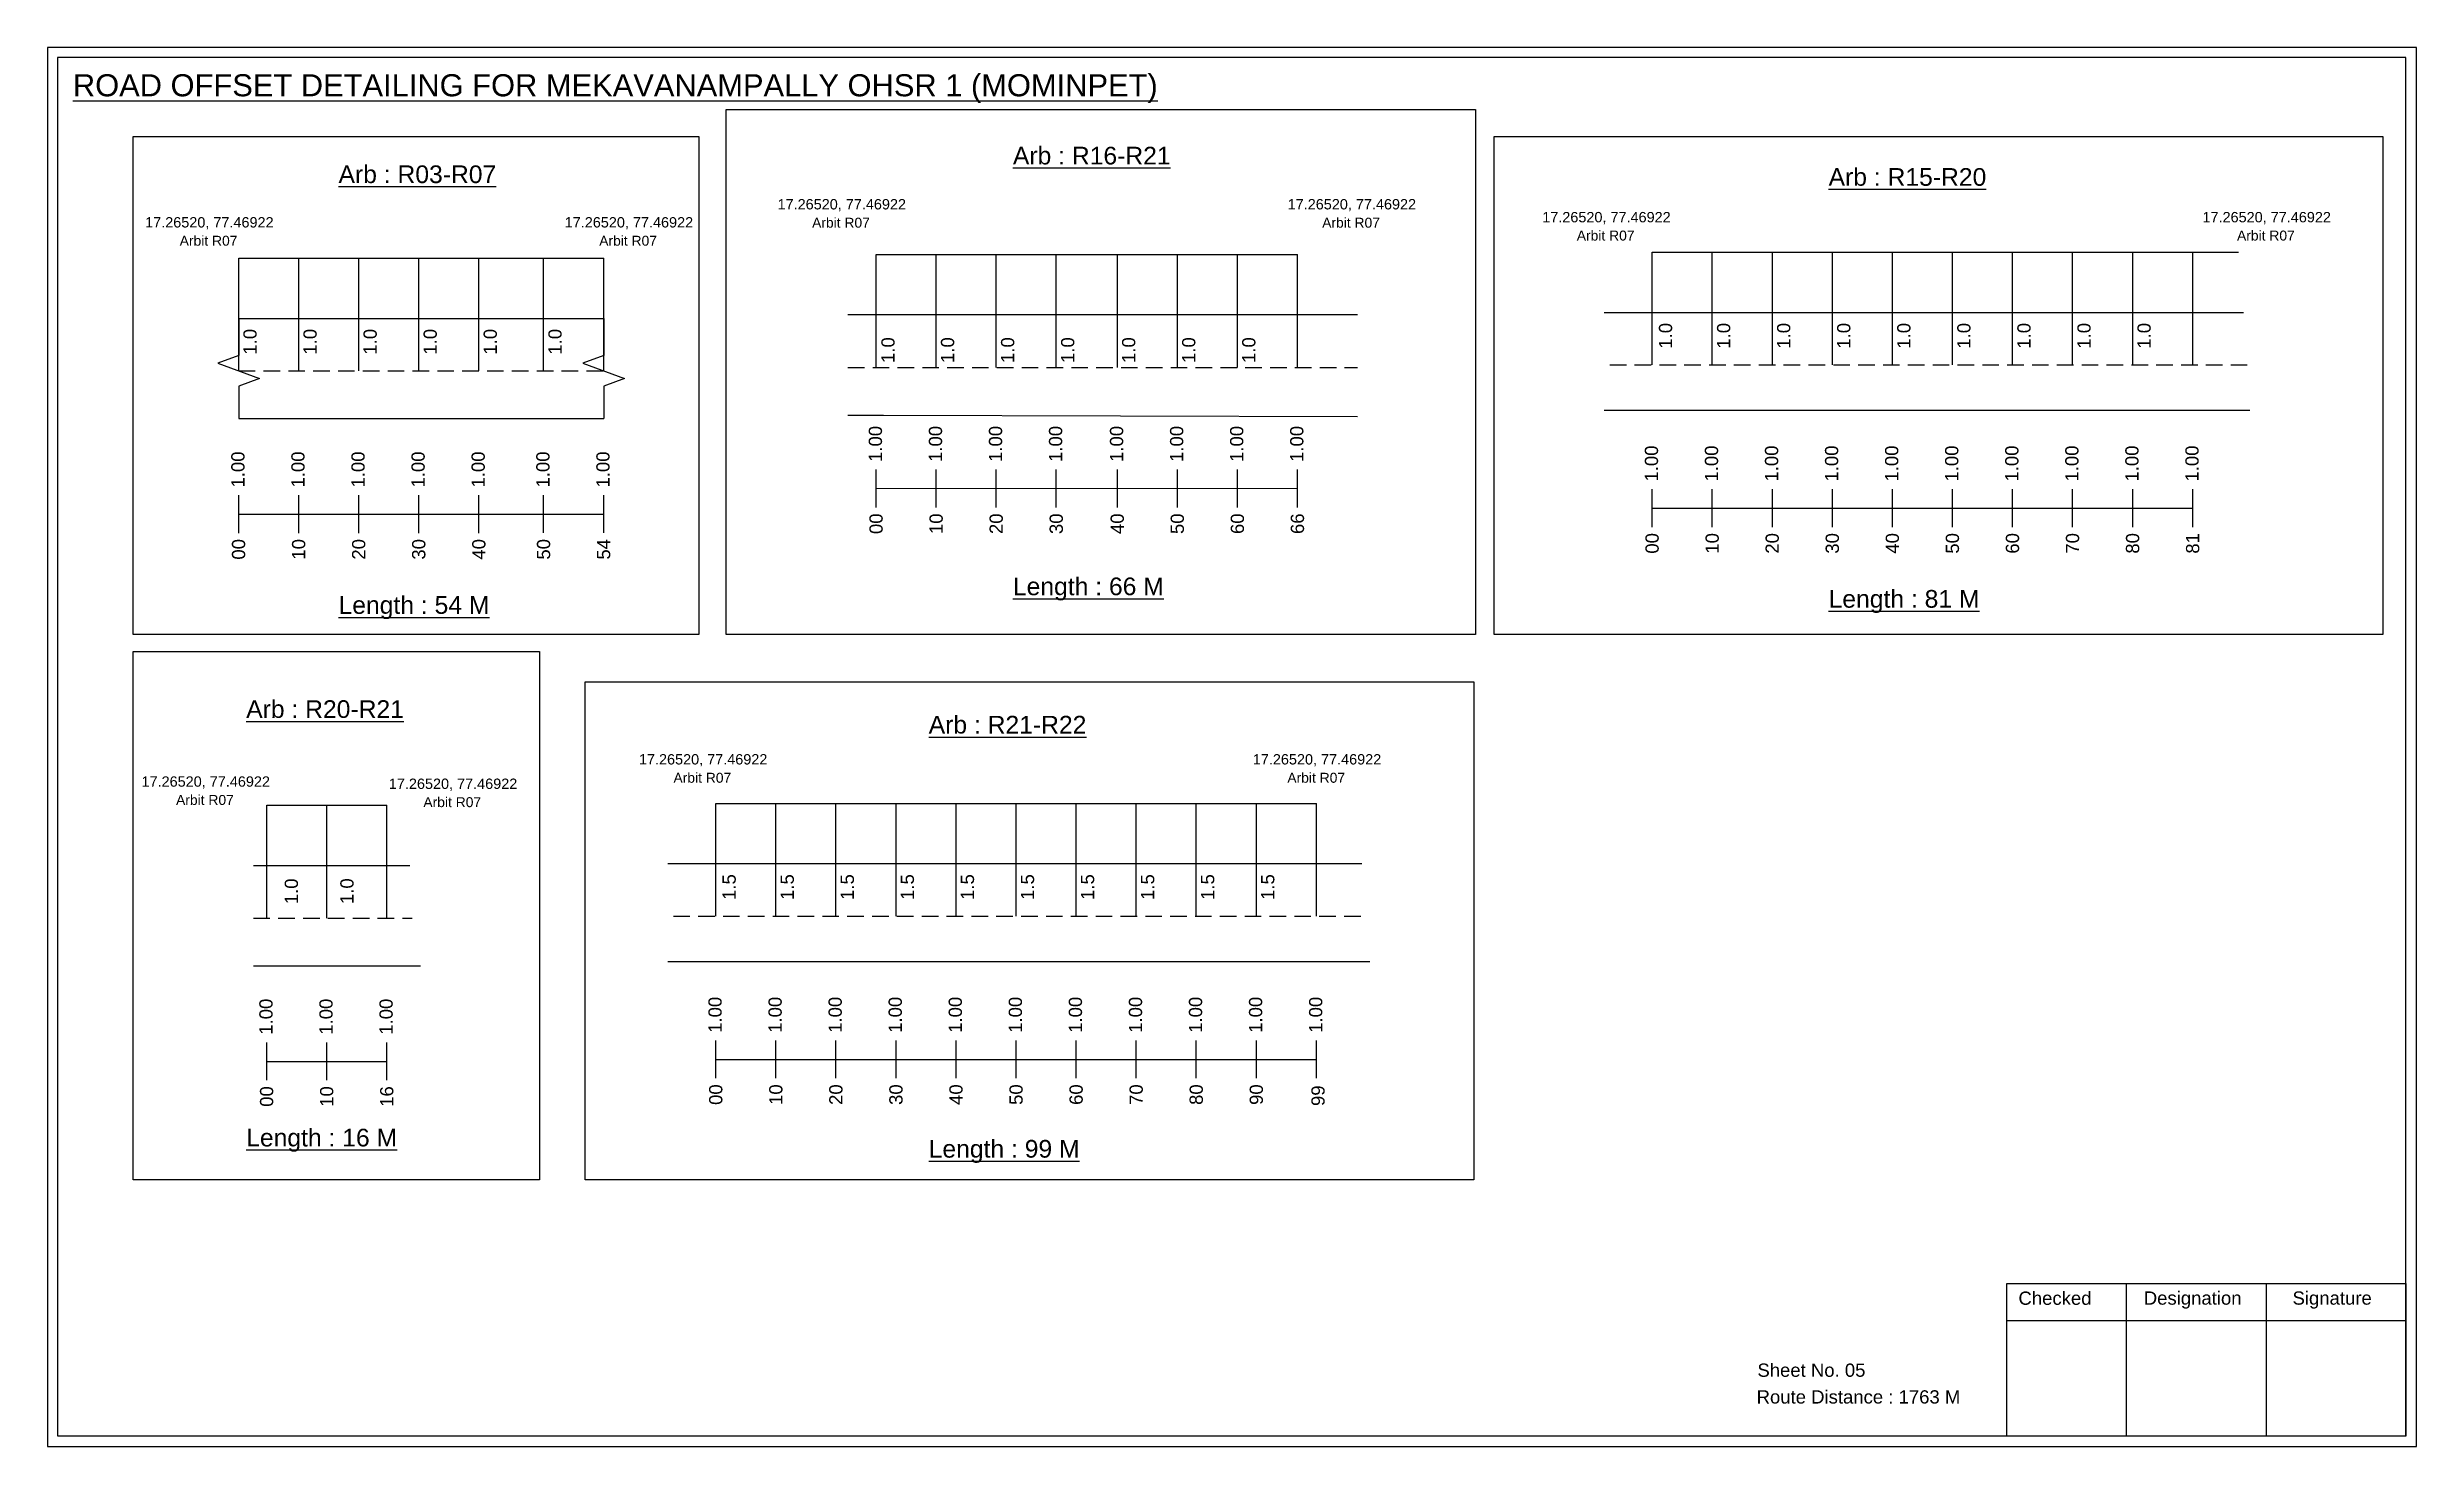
# Model space of a CAD drawing. Header units: inches. Extents: x -117 to 51867, y -12715 to 3423.
# Drawn here: x 9376 to 9912, y 27 to 344 of the extents above; entities that cross this region are included whole.
import ezdxf

# ---------------------------------------------------------------- set-up
doc = ezdxf.new("R2010")
doc.units = ezdxf.units.IN
doc.header["$MEASUREMENT"] = 0
doc.linetypes.add('DASHED2', pattern=[0.375, 0.25, -0.125])
doc.layers.add('PDF_Geometry', color=7, linetype='Continuous')
doc.layers.add('PDF_Text', color=5, linetype='Continuous')
doc.styles.add('PDF Arial', font='arial.ttf')
doc.styles.get("Standard").update_dxf_attribs({"font": 'arial.ttf'})

msp = doc.modelspace()

# ---------------------------------------------------------------- texts
at = {"color": 242, "true_color": 0xcd2027}
for s, height, p in [('%%UROAD OFFSET DETAILING FOR MEKAVANAMPALLY OHSR 1 (MOMINPET)', 5, (9381.49, 333.05)), ('%%UArb : R03-R07', 4, (9441.64, 313.41)), ('%%UArb : R16-R21', 4, (9594.34, 317.63)), ('%%UArb : R15-R20', 4, (9779.04, 312.8)), ('%%ULength : 54 M', 4, (9441.64, 215.91)), ('%%ULength : 66 M', 4, (9594.34, 220.13)), ('%%ULength : 81 M', 4, (9779.04, 217.3)), ('%%UArb : R20-R21', 4, (9420.73, 192.35)), ('%%UArb : R21-R22', 4, (9575.27, 188.82)), ('%%ULength : 16 M', 4, (9420.73, 95.35)), ('%%ULength : 99 M', 4, (9575.27, 92.82))]:
    msp.add_text(s, height=height, dxfattribs=at).set_placement(p)
at = {"color": 5}
for s, height, p in [('17.26520, 77.46922', 2.34, (9541.05, 307.45)), ('17.26520, 77.46922', 2.34, (9656.55, 307.45)), ('17.26520, 77.46922', 2.34, (9714.2, 304.53)), ('17.26520, 77.46922', 2.34, (9863.7, 304.53)), ('17.26520, 77.46922', 2.34, (9397.85, 303.36)), ('Arbit R07', 2.246, (9405.67, 299.24)), ('17.26520, 77.46922', 2.34, (9492.85, 303.36)), ('Arbit R07', 2.246, (9500.67, 299.24)), ('Arbit R07', 2.246, (9548.87, 303.32)), ('Arbit R07', 2.246, (9664.37, 303.32)), ('Arbit R07', 2.246, (9722.02, 300.41)), ('Arbit R07', 2.246, (9871.52, 300.41)), ('17.26520, 77.46922', 2.34, (9509.66, 181.81)), ('17.26520, 77.46922', 2.34, (9648.66, 181.81)), ('17.26520, 77.46922', 2.34, (9397.03, 176.78)), ('17.26520, 77.46922', 2.34, (9453.03, 176.28)), ('Arbit R07', 2.246, (9517.48, 177.68)), ('Arbit R07', 2.246, (9656.48, 177.68)), ('Arbit R07', 2.246, (9404.85, 172.66)), ('Arbit R07', 2.246, (9460.85, 172.16))]:
    msp.add_text(s, height=height, dxfattribs=at).set_placement(p)
for s, p in [('1.0', (9423.09, 274.58)), ('1.0', (9436.69, 274.58)), ('1.0', (9450.29, 274.58)), ('1.0', (9463.89, 274.58)), ('1.0', (9477.49, 274.58)), ('1.0', (9492.15, 274.58)), ('1.0', (9743.61, 275.93)), ('1.0', (9756.77, 275.93)), ('1.0', (9770.37, 275.93)), ('1.0', (9783.97, 275.93)), ('1.0', (9797.57, 275.93)), ('1.0', (9811.17, 275.93)), ('1.0', (9824.77, 275.93)), ('1.0', (9838.37, 275.93)), ('1.0', (9851.97, 275.93)), ('1.0', (9567.55, 272.69)), ('1.0', (9581.04, 272.69)), ('1.0', (9594.64, 272.69)), ('1.0', (9608.24, 272.69)), ('1.0', (9622.05, 272.69)), ('1.0', (9635.65, 272.69)), ('1.0', (9649.25, 272.69)), ('1.0', (9432.45, 150.18)), ('1.0', (9445.04, 150.22)), ('1.5', (9531.58, 151.15)), ('1.5', (9544.74, 151.15)), ('1.5', (9558.34, 151.15)), ('1.5', (9571.94, 151.15)), ('1.5', (9585.54, 151.15)), ('1.5', (9599.14, 151.15)), ('1.5', (9612.74, 151.15)), ('1.5', (9626.34, 151.15)), ('1.5', (9639.94, 151.15)), ('1.5', (9653.54, 151.15))]:
    msp.add_text(s, height=3, rotation=90).set_placement(p)
at = {"color": 217, "true_color": 0x93278f}
for s, p in [('1.00', (9564.7, 250.29)), ('1.00', (9578.3, 250.29)), ('1.00', (9591.9, 250.29)), ('1.00', (9605.5, 250.29)), ('1.00', (9619.31, 250.29)), ('1.00', (9632.91, 250.29)), ('1.00', (9646.51, 250.29)), ('1.00', (9660.11, 250.29)), ('1.00', (9420.35, 244.5)), ('1.00', (9433.95, 244.5)), ('1.00', (9447.55, 244.5)), ('1.00', (9461.15, 244.5)), ('1.00', (9474.75, 244.5)), ('1.00', (9489.41, 244.5)), ('1.00', (9503.01, 244.5)), ('1.00', (9740.42, 245.85)), ('1.00', (9754.02, 245.85)), ('1.00', (9767.62, 245.85)), ('1.00', (9781.22, 245.85)), ('1.00', (9794.82, 245.85)), ('1.00', (9808.42, 245.85)), ('1.00', (9822.02, 245.85)), ('1.00', (9835.62, 245.85)), ('1.00', (9849.22, 245.85)), ('1.00', (9862.82, 245.85)), ('00', (9564.85, 233.97)), ('10', (9578.45, 233.97)), ('20', (9592.05, 233.97)), ('30', (9605.65, 233.97)), ('40', (9619.46, 233.97)), ('50', (9633.06, 233.97)), ('60', (9646.66, 233.97)), ('66', (9660.26, 233.97)), ('00', (9420.5, 228.18)), ('10', (9434.1, 228.18)), ('20', (9447.7, 228.18)), ('30', (9461.3, 228.18)), ('40', (9474.9, 228.18)), ('50', (9489.56, 228.18)), ('54', (9503.16, 228.18)), ('00', (9740.57, 229.53)), ('10', (9754.17, 229.53)), ('20', (9767.77, 229.53)), ('30', (9781.37, 229.53)), ('40', (9794.97, 229.53)), ('50', (9808.57, 229.53)), ('60', (9822.17, 229.53)), ('70', (9835.77, 229.53)), ('80', (9849.37, 229.53)), ('81', (9862.97, 229.53)), ('1.00', (9528.39, 121.07)), ('1.00', (9541.99, 121.07)), ('1.00', (9555.59, 121.07)), ('1.00', (9569.19, 121.07)), ('1.00', (9582.79, 121.07)), ('1.00', (9596.39, 121.07)), ('1.00', (9609.99, 121.07)), ('1.00', (9623.59, 121.07)), ('1.00', (9637.19, 121.07)), ('1.00', (9650.79, 121.07)), ('1.00', (9664.39, 121.07)), ('1.00', (9426.7, 120.64)), ('1.00', (9440.3, 120.64)), ('1.00', (9453.9, 120.64)), ('00', (9426.85, 104.32)), ('10', (9440.45, 104.32)), ('16', (9454.05, 104.32)), ('00', (9528.55, 104.75)), ('10', (9542.15, 104.75)), ('20', (9555.75, 104.75)), ('30', (9569.35, 104.75)), ('40', (9582.95, 104.75)), ('50', (9596.55, 104.75)), ('60', (9610.15, 104.75)), ('70', (9623.75, 104.75)), ('80', (9637.35, 104.75)), ('90', (9650.95, 104.75)), ('99', (9664.92, 104.5))]:
    msp.add_text(s, height=3, rotation=90, dxfattribs=at).set_placement(p)
for s, p in [('Sheet No. 05', (9762.92, 43.21)), ('Route Distance : 1763 M', (9762.74, 37.16))]:
    msp.add_text(s, height=3).set_placement(p)
at = {"layer": 'PDF_Text', "color": 7, "attachment_point": 7, "style": 'PDF Arial'}
for s, insert, char_height in [('Checked', (9822.03, 59.46), 3.001), ('Designation', (9850.41, 58.63), 3.0006), ('Signature', (9884.09, 58.63), 3.001)]:
    msp.add_mtext(s, dxfattribs=dict(at, insert=insert, char_height=char_height))

# ---------------------------------------------------------------- linework, layer by layer
at = {"color": 5}
for p, q in [((9419.03, 296.44), (9501.68, 296.44)), ((9563.37, 297.23), (9658.79, 297.23)), ((9739.1, 297.79), (9871.87, 297.79)), ((9425.37, 172.58), (9452.57, 172.58)), ((9527.07, 173.01), (9663.07, 173.01))]:
    msp.add_line(p, q, dxfattribs=at)
for p, q in [((9419.03, 270.9), (9419.03, 296.44)), ((9432.63, 270.9), (9432.63, 296.44)), ((9446.23, 270.9), (9446.23, 296.44)), ((9459.83, 270.9), (9459.83, 296.44)), ((9473.43, 270.9), (9473.43, 296.44)), ((9488.08, 270.91), (9488.08, 296.44)), ((9501.68, 270.91), (9501.68, 296.44)), ((9563.37, 271.69), (9563.37, 297.23)), ((9576.97, 271.69), (9576.97, 297.23)), ((9590.57, 271.69), (9590.57, 297.23)), ((9604.17, 271.69), (9604.17, 297.23)), ((9617.99, 271.69), (9617.99, 297.23)), ((9631.59, 271.69), (9631.59, 297.23)), ((9645.19, 271.69), (9645.19, 297.23)), ((9658.79, 271.69), (9658.79, 297.23)), ((9739.1, 272.26), (9739.1, 297.79)), ((9752.7, 272.26), (9752.7, 297.79)), ((9766.3, 272.26), (9766.3, 297.79)), ((9779.9, 272.26), (9779.9, 297.79)), ((9793.5, 272.26), (9793.5, 297.79)), ((9807.1, 272.26), (9807.1, 297.79)), ((9820.7, 272.26), (9820.7, 297.79)), ((9834.3, 272.26), (9834.3, 297.79)), ((9847.9, 272.26), (9847.9, 297.79)), ((9861.5, 272.26), (9861.5, 297.79)), ((9419.03, 282.79), (9501.68, 282.79)), ((9672.39, 283.58), (9556.96, 283.58)), ((9728.22, 284.14), (9873.01, 284.14)), ((9419.03, 260.1), (9501.68, 260.1)), ((9556.96, 260.89), (9565.02, 260.89)), ((9565.02, 260.89), (9672.39, 260.59)), ((9874.42, 261.96), (9728.22, 261.96)), ((9425.37, 147.04), (9425.37, 172.58)), ((9438.97, 147.04), (9438.97, 172.58)), ((9452.57, 147.04), (9452.57, 172.58)), ((9527.07, 147.47), (9527.07, 173.01)), ((9540.67, 147.47), (9540.67, 173.01)), ((9554.27, 147.47), (9554.27, 173.01)), ((9567.87, 147.47), (9567.87, 173.01)), ((9581.47, 147.47), (9581.47, 173.01)), ((9595.07, 147.47), (9595.07, 173.01)), ((9608.67, 147.47), (9608.67, 173.01)), ((9622.27, 147.47), (9622.27, 173.01)), ((9635.87, 147.47), (9635.87, 173.01)), ((9649.47, 147.47), (9649.47, 173.01)), ((9663.07, 147.47), (9663.07, 173.01)), ((9422.37, 158.93), (9457.8, 158.93)), ((9516.19, 159.36), (9673.35, 159.36)), ((9422.37, 136.24), (9460.19, 136.24)), ((9675.17, 137.17), (9516.19, 137.17))]:
    msp.add_line(p, q)
at = {"linetype": 'DASHED2', "ltscale": 15}
for p, q in [((9419.03, 270.91), (9501.68, 270.91)), ((9556.96, 271.69), (9672.39, 271.69)), ((9729.49, 272.26), (9873.85, 272.26)), ((9422.37, 147.04), (9458.28, 147.04)), ((9517.46, 147.47), (9673.35, 147.47))]:
    msp.add_line(p, q, dxfattribs=at)
at = {"color": 217, "true_color": 0x93278f}
for p, q in [((9563.37, 240), (9563.37, 248.56)), ((9576.97, 240), (9576.97, 248.56)), ((9590.57, 240), (9590.57, 248.56)), ((9604.17, 240), (9604.17, 248.56)), ((9617.99, 240), (9617.99, 248.56)), ((9631.59, 240), (9631.59, 248.56)), ((9645.19, 240), (9645.19, 248.56)), ((9658.79, 240), (9658.79, 248.56)), ((9419.03, 234.2), (9419.03, 242.76)), ((9432.63, 234.2), (9432.63, 242.76)), ((9446.23, 234.2), (9446.23, 242.76)), ((9459.83, 234.2), (9459.83, 242.76)), ((9473.43, 234.2), (9473.43, 242.76)), ((9488.08, 234.21), (9488.08, 242.76)), ((9501.68, 234.21), (9501.68, 242.76)), ((9563.37, 244.27), (9658.79, 244.33)), ((9739.1, 235.56), (9739.1, 244.12)), ((9752.7, 235.56), (9752.7, 244.12)), ((9766.3, 235.56), (9766.3, 244.12)), ((9779.9, 235.56), (9779.9, 244.12)), ((9793.5, 235.56), (9793.5, 244.12)), ((9807.1, 235.56), (9807.1, 244.12)), ((9820.7, 235.56), (9820.7, 244.12)), ((9834.3, 235.56), (9834.3, 244.12)), ((9847.9, 235.56), (9847.9, 244.12)), ((9861.5, 235.56), (9861.5, 244.12)), ((9419.03, 238.47), (9501.68, 238.48)), ((9739.1, 239.83), (9861.5, 239.85)), ((9425.37, 110.34), (9425.37, 118.9)), ((9438.97, 110.34), (9438.97, 118.9)), ((9452.57, 110.34), (9452.57, 118.9)), ((9527.07, 110.78), (9527.07, 119.33)), ((9540.67, 110.78), (9540.67, 119.33)), ((9554.27, 110.78), (9554.27, 119.33)), ((9567.87, 110.78), (9567.87, 119.33)), ((9581.47, 110.78), (9581.47, 119.33)), ((9595.07, 110.78), (9595.07, 119.33)), ((9608.67, 110.78), (9608.67, 119.33)), ((9622.27, 110.78), (9622.27, 119.33)), ((9635.87, 110.78), (9635.87, 119.33)), ((9649.47, 110.78), (9649.47, 119.33)), ((9663.07, 110.78), (9663.07, 119.33)), ((9425.37, 114.61), (9452.57, 114.61)), ((9527.07, 115.04), (9663.07, 115.07))]:
    msp.add_line(p, q, dxfattribs=at)
for points in [[(9529.44, 330.06), (9699.06, 330.06), (9699.06, 211.24), (9529.44, 211.24)], [(9395.16, 323.92), (9523.26, 323.92), (9523.26, 211.24), (9395.16, 211.24)], [(9703.32, 323.92), (9904.56, 323.92), (9904.56, 211.24), (9703.32, 211.24)], [(9395.16, 207.42), (9487.11, 207.42), (9487.11, 87.81), (9395.16, 87.81)], [(9497.47, 200.49), (9698.71, 200.49), (9698.71, 87.81), (9497.47, 87.81)]]:
    msp.add_lwpolyline(points, close=True)
at = {"linetype": 'Continuous'}
for points in [[(9419.03, 282.79), (9419.03, 274.35), (9414.28, 272.63), (9423.77, 269.17), (9419.03, 267.45), (9419.03, 260.1)], [(9501.68, 282.79), (9501.68, 274.35), (9496.94, 272.63), (9506.42, 269.17), (9501.68, 267.45), (9501.68, 260.1)]]:
    msp.add_lwpolyline(points, dxfattribs=at)
at = {"layer": 'PDF_Geometry'}
for points in [[(9375.71, 344.12), (9375.71, 27.41), (9912.19, 27.41), (9912.19, 344.12)], [(9378.04, 341.8), (9378.04, 29.83), (9909.77, 29.83), (9909.77, 341.8)]]:
    msp.add_lwpolyline(points, close=True, dxfattribs=at)
at = {"layer": 'PDF_Geometry', "color": 242, "true_color": 0xcc1f26}
msp.add_lwpolyline([(9909.77, 29.74), (9819.42, 29.74), (9819.42, 64.35), (9909.77, 64.35)], close=True, dxfattribs=at)
for points in [[(9846.41, 64.35), (9846.41, 29.74)], [(9878.13, 64.35), (9878.13, 29.74)], [(9819.42, 55.98), (9909.77, 55.98)]]:
    msp.add_lwpolyline(points, dxfattribs=at)

msp.set_redraw_order([(e.dxf.handle, doc.entitydb.next_handle()) for e in msp.query("TEXT MTEXT ATTDEF DIMENSION ARC_DIMENSION")])  # texts and dimensions are drawn at this point

doc.saveas('drawing.dxf')
